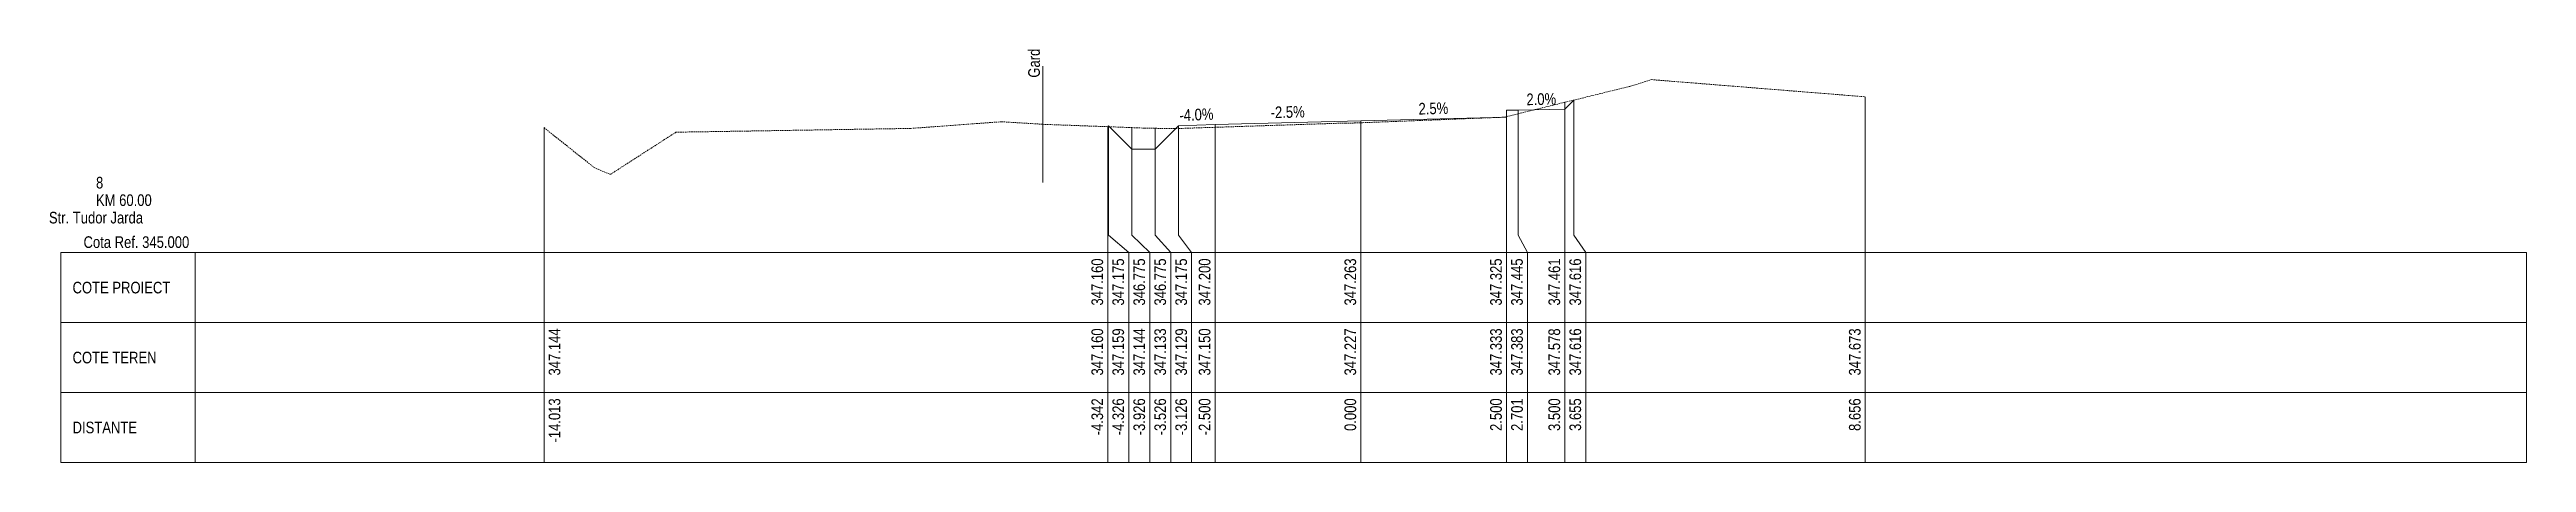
# Paper-space layout 'Str. Tudor Jarda-XS-1' of a CAD drawing. Extents: x 5 to 860, y 10 to 5944.
# Drawn here: x 5 to 430, y 682 to 752.8 of the extents above; entities that cross this region are included whole.
import ezdxf
from ezdxf.enums import TextEntityAlignment as Align

# ---------------------------------------------------------------- set-up
doc = ezdxf.new("R2010")
doc.units = 0
doc.linetypes.add('DASHED2', pattern=[0.375, 0.25, -0.125])
doc.layers.add('ARD-No Plot', color=1, linetype='Continuous', lineweight=0, plot=False)
for name, color, linetype, lineweight in [('DESIGN-TEXT', 7, 'Continuous', 0), ('EXISTING-TEXT', 7, 'Continuous', 0), ('LINES', 7, 'Continuous', 0), ('Text', 7, 'Continuous', 0), ('X-RL', 7, 'Continuous', 0), ('XPLOT-DESIGN', 5, 'Continuous', 0), ('XPLOT-EXISTING', 3, 'DASHED2', 0), ('XPLOT-GRADE', 7, 'Continuous', 0), ('XPLOT-KM', 7, 'Continuous', 0), ('XPLOT-TITLE', 7, 'Continuous', 0)]:
    doc.layers.add(name, color=color, linetype=linetype, lineweight=lineweight)
doc.styles.add('Arial', font='arial.ttf', dxfattribs={"width": 0.8})

psp = doc.layouts.new('Str. Tudor Jarda-XS-1')

# ---------------------------------------------------------------- texts
at = {"layer": 'ARD-No Plot', "style": 'Arial', "width": 0.8}
psp.add_text('Str. Tudor Jarda', height=2, dxfattribs=at).set_placement((13, 723), align=Align.CENTER)
at = {"layer": 'DESIGN-TEXT', "style": 'Arial', "width": 0.8}
for s, p in [('347.160', (185.785, 717)), ('347.175', (189.385, 717)), ('346.775', (192.985, 717)), ('346.775', (196.585, 717)), ('347.175', (200.185, 717)), ('347.200', (204.2, 717)), ('347.263', (229.2, 717)), ('347.325', (254.2, 717)), ('347.445', (257.8, 717)), ('347.461', (264.2, 717)), ('347.616', (267.8, 717))]:
    psp.add_text(s, height=2, rotation=90, dxfattribs=at).set_placement(p, align=Align.RIGHT)
at = {"layer": 'EXISTING-TEXT', "style": 'Arial', "width": 0.8}
for s, p in [('347.144', (92.666, 705)), ('347.160', (185.785, 705)), ('347.159', (189.385, 705)), ('347.144', (192.985, 705)), ('347.133', (196.585, 705)), ('347.129', (200.185, 705)), ('347.150', (204.2, 705)), ('347.227', (229.2, 705)), ('347.227', (229.2, 705)), ('347.333', (254.2, 705)), ('347.383', (257.8, 705)), ('347.578', (264.2, 705)), ('347.616', (267.8, 705)), ('347.673', (315.757, 705))]:
    psp.add_text(s, height=2, rotation=90, dxfattribs=at).set_placement(p, align=Align.RIGHT)
at = {"layer": 'Text', "style": 'Arial', "width": 0.8}
psp.add_text('Gard', height=2, rotation=90, dxfattribs=at).set_placement((174.943, 748.015))
for s, p in [('-14.013', (92.666, 693)), ('-14.013', (92.666, 693)), ('-4.342', (185.785, 693)), ('-4.342', (185.785, 693)), ('-4.342', (185.785, 693)), ('-4.326', (189.385, 693)), ('-4.326', (189.385, 693)), ('-4.326', (189.385, 693)), ('-3.926', (192.985, 693)), ('-3.926', (192.985, 693)), ('-3.926', (192.985, 693)), ('-3.526', (196.585, 693)), ('-3.526', (196.585, 693)), ('-3.526', (196.585, 693)), ('-3.126', (200.185, 693)), ('-3.126', (200.185, 693)), ('-3.126', (200.185, 693)), ('-2.500', (204.2, 693)), ('-2.500', (204.2, 693)), ('-2.500', (204.2, 693)), ('0.000', (229.2, 693)), ('0.000', (229.2, 693)), ('0.000', (229.2, 693)), ('2.500', (254.2, 693)), ('2.500', (254.2, 693)), ('2.500', (254.2, 693)), ('2.701', (257.8, 693)), ('2.701', (257.8, 693)), ('2.701', (257.8, 693)), ('3.500', (264.2, 693)), ('3.500', (264.2, 693)), ('3.500', (264.2, 693)), ('3.655', (267.8, 693)), ('3.655', (267.8, 693)), ('3.655', (267.8, 693)), ('8.656', (315.757, 693)), ('8.656', (315.757, 693))]:
    psp.add_text(s, height=2, rotation=90, dxfattribs=at).set_placement(p, align=Align.RIGHT)
at = {"layer": 'X-RL', "style": 'Arial', "width": 0.8}
psp.add_text('Cota Ref. 345.000', height=2, dxfattribs=at).set_placement((29, 718.8), align=Align.RIGHT)
at = {"layer": 'XPLOT-GRADE', "style": 'Arial', "width": 0.8}
for s, rotation, p in [('2.5%', 1.4321, (242.48, 741.742)), ('2.0%', 1.14576, (260.989, 743.335)), ('-4.0%', 2.29061, (201.838, 740.679)), ('-2.5%', 1.4321, (217.48, 741.117))]:
    psp.add_text(s, height=2, rotation=rotation, dxfattribs=at).set_placement(p, align=Align.CENTER)
at = {"layer": 'XPLOT-KM', "style": 'Arial', "width": 0.8}
for s, p in [('8', (13, 729)), ('KM 60.00', (13, 726))]:
    psp.add_text(s, height=2, dxfattribs=at).set_placement(p)
at = {"layer": 'XPLOT-TITLE', "style": 'Arial', "width": 0.8}
for s, p in [('COTE PROIECT', (8.982, 711)), ('COTE TEREN', (8.982, 699)), ('DISTANTE', (8.982, 687))]:
    psp.add_text(s, height=2, dxfattribs=at).set_placement(p)

# ---------------------------------------------------------------- linework, layer by layer
at = {"layer": 'LINES'}
for p, q in [((175.443, 750.015), (175.443, 730.015)), ((265, 721), (265, 743.784)), ((265, 721), (265, 743.784)), ((265, 721), (265, 743.784)), ((266.549, 721), (266.549, 744.164)), ((266.549, 721), (266.549, 744.164)), ((266.549, 721), (266.549, 744.164)), ((316.557, 721), (316.557, 744.732)), ((316.557, 721), (316.557, 744.732)), ((186.585, 721), (186.585, 739.599)), ((186.585, 721), (186.585, 739.599)), ((186.585, 721), (186.585, 739.599)), ((186.741, 721), (186.741, 739.754)), ((186.741, 721), (186.741, 739.754)), ((186.741, 721), (186.741, 739.754)), ((198.741, 721), (198.741, 739.755)), ((198.741, 721), (198.741, 739.755)), ((198.741, 721), (198.741, 739.755)), ((205, 721), (205, 740.005)), ((205, 721), (205, 740.005)), ((205, 721), (205, 740.005)), ((230, 721), (230, 740.63)), ((230, 721), (230, 740.63)), ((230, 721), (230, 740.63)), ((255, 721), (255, 741.334)), ((255, 721), (255, 741.334)), ((255, 721), (255, 741.334)), ((257.01, 721), (257.01, 742.455)), ((257.01, 721), (257.01, 742.455)), ((257.01, 721), (257.01, 742.455)), ((89.866, 721), (89.866, 739.441)), ((89.866, 721), (89.866, 739.441)), ((190.741, 721), (190.741, 739.444)), ((190.741, 721), (190.741, 739.444)), ((190.741, 721), (190.741, 739.444)), ((194.741, 721), (194.741, 739.328)), ((194.741, 721), (194.741, 739.328)), ((194.741, 721), (194.741, 739.328)), ((89.866, 718), (89.866, 721)), ((89.866, 718), (89.866, 721)), ((186.585, 718), (186.585, 721)), ((186.585, 718), (186.585, 721)), ((186.585, 718), (186.585, 721)), ((190.185, 718), (186.741, 721)), ((190.185, 718), (186.741, 721)), ((190.185, 718), (186.741, 721)), ((193.785, 718), (190.741, 721)), ((193.785, 718), (190.741, 721)), ((193.785, 718), (190.741, 721)), ((197.385, 718), (194.741, 721)), ((197.385, 718), (194.741, 721)), ((197.385, 718), (194.741, 721)), ((200.985, 718), (198.741, 721)), ((200.985, 718), (198.741, 721)), ((200.985, 718), (198.741, 721)), ((205, 718), (205, 721)), ((205, 718), (205, 721)), ((205, 718), (205, 721)), ((230, 718), (230, 721)), ((230, 718), (230, 721)), ((230, 718), (230, 721)), ((255, 718), (255, 721)), ((255, 718), (255, 721)), ((255, 718), (255, 721)), ((258.6, 718), (257.01, 721)), ((258.6, 718), (257.01, 721)), ((258.6, 718), (257.01, 721)), ((265, 718), (265, 721)), ((265, 718), (265, 721)), ((265, 718), (265, 721)), ((268.6, 718), (266.549, 721)), ((268.6, 718), (266.549, 721)), ((268.6, 718), (266.549, 721)), ((316.557, 718), (316.557, 721)), ((316.557, 718), (316.557, 721)), ((6.982, 706), (6.982, 718)), ((6.982, 718), (30, 718)), ((30, 682), (30, 718)), ((30, 718), (430, 718)), ((89.866, 682), (89.866, 718)), ((89.866, 682), (89.866, 718)), ((186.585, 682), (186.585, 718)), ((186.585, 682), (186.585, 718)), ((186.585, 682), (186.585, 718)), ((190.185, 682), (190.185, 718)), ((190.185, 682), (190.185, 718)), ((190.185, 682), (190.185, 718)), ((193.785, 682), (193.785, 718)), ((193.785, 682), (193.785, 718)), ((193.785, 682), (193.785, 718)), ((197.385, 682), (197.385, 718)), ((197.385, 682), (197.385, 718)), ((197.385, 682), (197.385, 718)), ((200.985, 682), (200.985, 718)), ((200.985, 682), (200.985, 718)), ((200.985, 682), (200.985, 718)), ((205, 682), (205, 718)), ((205, 682), (205, 718)), ((205, 682), (205, 718)), ((230, 682), (230, 718)), ((230, 682), (230, 718)), ((230, 682), (230, 718)), ((255, 682), (255, 718)), ((255, 682), (255, 718)), ((255, 682), (255, 718)), ((258.6, 682), (258.6, 718)), ((258.6, 682), (258.6, 718)), ((258.6, 682), (258.6, 718)), ((265, 682), (265, 718)), ((265, 682), (265, 718)), ((265, 682), (265, 718)), ((268.6, 682), (268.6, 718)), ((268.6, 682), (268.6, 718)), ((268.6, 682), (268.6, 718)), ((316.557, 682), (316.557, 718)), ((316.557, 682), (316.557, 718)), ((430, 682), (430, 718)), ((6.982, 694), (6.982, 706)), ((6.982, 706), (30, 706)), ((30, 706), (6.982, 706)), ((30, 706), (430, 706)), ((6.982, 682), (6.982, 694)), ((6.982, 694), (30, 694)), ((30, 694), (6.982, 694)), ((30, 694), (430, 694)), ((30, 682), (6.982, 682)), ((30, 682), (430, 682))]:
    psp.add_line(p, q, dxfattribs=at)
at = {"layer": 'XPLOT-DESIGN'}
for p, q in [((265, 742.615), (266.549, 744.164)), ((186.585, 739.599), (186.741, 739.754)), ((186.741, 739.754), (190.741, 735.754)), ((194.741, 735.754), (198.741, 739.755)), ((198.741, 739.755), (205, 740.005)), ((205, 740.005), (230, 740.63)), ((230, 740.63), (255, 741.255)), ((255, 741.255), (255.01, 742.455)), ((255.01, 742.455), (257.01, 742.455)), ((257.01, 742.455), (265, 742.615)), ((190.741, 735.754), (194.741, 735.754))]:
    psp.add_line(p, q, dxfattribs=at)
at = {"layer": 'XPLOT-EXISTING'}
for p, q in [((257.01, 741.827), (265, 743.784)), ((265, 743.784), (266.549, 744.164)), ((266.549, 744.164), (276.14, 746.514)), ((276.14, 746.514), (279.916, 747.674)), ((279.916, 747.674), (316.557, 744.732)), ((152.805, 739.307), (168.384, 740.453)), ((168.384, 740.453), (175.443, 740.015)), ((175.443, 740.015), (186.585, 739.599)), ((186.585, 739.599), (186.741, 739.593)), ((186.741, 739.593), (190.741, 739.444)), ((198.741, 739.295), (205, 739.5)), ((205, 739.5), (227.393, 740.233)), ((227.393, 740.233), (228.942, 740.237)), ((228.942, 740.237), (230, 740.275)), ((230, 740.275), (230.3, 740.285)), ((230, 740.275), (230, 740.275)), ((230.3, 740.285), (254.592, 741.234)), ((254.592, 741.234), (255, 741.334)), ((255, 741.334), (257.01, 741.827)), ((89.866, 739.441), (98.483, 732.586)), ((101.246, 731.417), (112.503, 738.661)), ((112.503, 738.661), (124.732, 738.854)), ((124.732, 738.854), (152.805, 739.307)), ((190.741, 739.444), (192.87, 739.364)), ((192.87, 739.364), (194.741, 739.328)), ((194.741, 739.328), (197.898, 739.267)), ((197.898, 739.267), (198.741, 739.295)), ((98.483, 732.586), (101.246, 731.417))]:
    psp.add_line(p, q, dxfattribs=at)

psp.set_redraw_order([(e.dxf.handle, doc.entitydb.next_handle()) for e in psp.query("TEXT MTEXT ATTDEF DIMENSION ARC_DIMENSION")])  # texts and dimensions are drawn at this point

doc.saveas('drawing.dxf')
